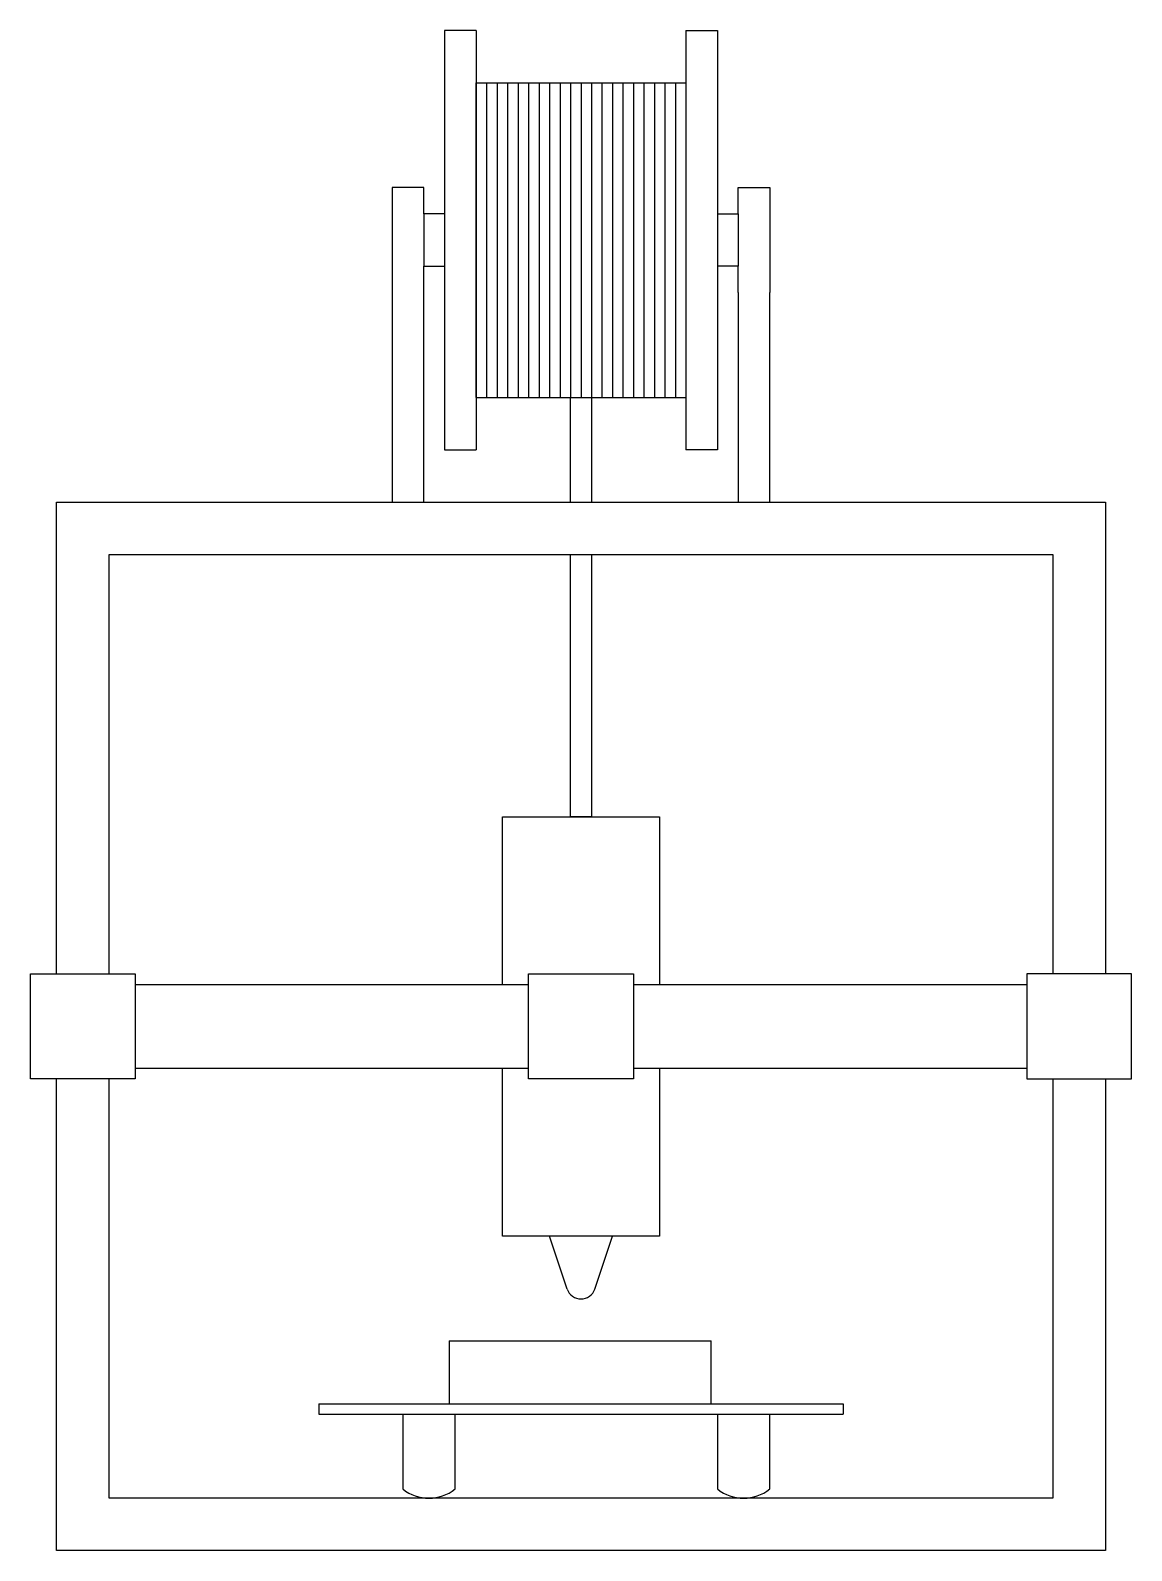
# Model space of a CAD drawing. Header units: millimetres. Extents: x 2208 to 8402, y 1291 to 9059.
# Drawn here: x 3899 to 4949, y 4382 to 5832 of the extents above; entities that cross this region are included whole.
import ezdxf

# ---------------------------------------------------------------- set-up
doc = ezdxf.new("R2010")
doc.units = ezdxf.units.MM
for name, color, linetype in [('BASE', 5, 'Continuous'), ('EXTRUDER', 3, 'Continuous'), ('FILAMENT DISC', 254, 'Continuous'), ('HOT PLATE', 130, 'Continuous'), ('NOZZLE', 255, 'Continuous'), ('PRINTER PARTY', 1, 'Continuous')]:
    doc.layers.add(name, color=color, linetype=linetype)
doc.layers.add('MOVING MOTOR', color=7, linetype='Continuous', true_color=0xfbe200)

msp = doc.modelspace()

# ---------------------------------------------------------------- linework, layer by layer
for p, q in [((4324.013, 5482.154), (4324.013, 5782.154)), ((4294.013, 5432.154), (4324.013, 5432.154)), ((4554.013, 5432.154), (4524.013, 5432.154))]:
    msp.add_line(p, q)
at = {"layer": 'BASE'}
for p, q in [((3924.013, 5382.154), (4924.013, 5382.154)), ((3924.013, 4932.154), (3924.013, 5382.154)), ((4924.013, 5382.154), (4924.013, 4932.154)), ((3974.013, 5332.154), (4874.013, 5332.154)), ((3974.013, 4932.154), (3974.013, 5332.154)), ((4874.013, 5332.154), (4874.013, 4932.154)), ((3924.013, 4382.154), (3924.013, 4832.154)), ((3974.013, 4432.154), (3974.013, 4832.154)), ((4874.013, 4832.154), (4874.013, 4432.154)), ((4924.013, 4832.154), (4924.013, 4382.154)), ((4874.013, 4432.154), (3974.013, 4432.154)), ((4924.013, 4382.154), (3924.013, 4382.154))]:
    msp.add_line(p, q, dxfattribs=at)
at = {"layer": 'EXTRUDER'}
for points in [[(4349.013, 4922.154), (4349.013, 5082.154), (4499.013, 5082.154), (4499.013, 4922.154)], [(4499.013, 4842.154), (4499.013, 4682.154), (4349.013, 4682.154), (4349.013, 4842.154)]]:
    msp.add_lwpolyline(points, dxfattribs=at)
at = {"layer": 'FILAMENT DISC'}
for p, q in [((4324.013, 5832.154), (4294.013, 5832.154)), ((4294.013, 5832.154), (4294.013, 5432.154)), ((4324.013, 5832.154), (4324.013, 5432.154)), ((4524.013, 5832.154), (4554.013, 5832.154)), ((4524.013, 5832.154), (4524.013, 5432.154)), ((4554.013, 5832.154), (4554.013, 5432.154)), ((4274.013, 5682.154), (4244.013, 5682.154)), ((4244.013, 5682.154), (4244.013, 5582.154)), ((4274.013, 5657.154), (4274.013, 5682.154)), ((4574.013, 5657.154), (4574.013, 5682.154)), ((4574.013, 5682.154), (4604.013, 5682.154)), ((4604.013, 5682.154), (4604.013, 5582.154)), ((4294.013, 5657.154), (4274.013, 5657.154)), ((4274.013, 5657.154), (4274.013, 5607.154)), ((4554.013, 5657.154), (4574.013, 5657.154)), ((4574.013, 5657.154), (4574.013, 5607.154)), ((4274.013, 5607.154), (4294.013, 5607.154)), ((4274.013, 5582.154), (4274.013, 5607.154)), ((4574.013, 5607.154), (4554.013, 5607.154)), ((4574.013, 5582.154), (4574.013, 5607.154)), ((4244.013, 5582.154), (4244.013, 5382.154)), ((4274.013, 5382.154), (4274.013, 5582.154)), ((4574.013, 5582.154), (4574.013, 5382.154)), ((4604.013, 5382.154), (4604.013, 5582.154)), ((4244.013, 5382.154), (4274.013, 5382.154)), ((4574.013, 5382.154), (4604.013, 5382.154))]:
    msp.add_line(p, q, dxfattribs=at)
at = {"layer": 'HOT PLATE'}
for p, q in [((4174.013, 4522.154), (4674.013, 4522.154)), ((4174.013, 4522.154), (4174.013, 4512.154)), ((4174.013, 4512.154), (4674.013, 4512.154)), ((4174.013, 4512.154), (4174.013, 4512.154)), ((4254.013, 4512.154), (4254.013, 4440.929)), ((4304.013, 4440.929), (4304.013, 4512.154)), ((4554.013, 4512.154), (4554.013, 4440.929)), ((4604.013, 4440.929), (4604.013, 4512.154)), ((4674.013, 4522.154), (4674.013, 4512.154))]:
    msp.add_line(p, q, dxfattribs=at)
for centre in [(4279.013, 4472.154), (4579.013, 4472.154)]:
    msp.add_arc(centre, 40, 231.317813, 308.682187, dxfattribs=at)
at = {"layer": 'MOVING MOTOR'}
for p, q in [((3999.013, 4922.154), (4374.013, 4922.154)), ((4474.013, 4922.154), (4849.013, 4922.154)), ((3999.013, 4842.154), (4374.013, 4842.154)), ((4474.013, 4842.154), (4849.013, 4842.154))]:
    msp.add_line(p, q, dxfattribs=at)
for points in [[(3899.013, 4932.154), (3999.013, 4932.154), (3999.013, 4832.154), (3899.013, 4832.154)], [(4374.013, 4932.154), (4474.013, 4932.154), (4474.013, 4832.154), (4374.013, 4832.154)], [(4949.013, 4932.154), (4849.013, 4932.154), (4849.013, 4832.154), (4949.013, 4832.154)]]:
    msp.add_lwpolyline(points, close=True, dxfattribs=at)
at = {"layer": 'NOZZLE'}
for p, q in [((4410.85, 4631.641), (4394.013, 4682.154)), ((4437.175, 4631.641), (4454.013, 4682.154))]:
    msp.add_line(p, q, dxfattribs=at)
msp.add_arc((4424.013, 4636.028), 13.874, 198.434949, 341.565051, dxfattribs=at)
at = {"layer": 'PRINTER PARTY'}
for p, q in [((4324.013, 5782.154), (4524.013, 5782.154)), ((4334.013, 5782.154), (4334.013, 5482.154)), ((4344.013, 5782.154), (4344.013, 5482.154)), ((4354.013, 5782.154), (4354.013, 5482.154)), ((4354.013, 5782.154), (4354.013, 5482.154)), ((4354.013, 5782.154), (4354.013, 5482.154)), ((4364.013, 5782.154), (4364.013, 5482.154)), ((4374.013, 5782.154), (4374.013, 5482.154)), ((4384.013, 5782.154), (4384.013, 5482.154)), ((4394.013, 5782.154), (4394.013, 5482.154)), ((4404.013, 5782.154), (4404.013, 5482.154)), ((4414.013, 5782.154), (4414.013, 5482.154)), ((4424.013, 5782.154), (4424.013, 5482.154)), ((4424.013, 5782.154), (4424.013, 5482.154)), ((4434.013, 5782.154), (4434.013, 5482.154)), ((4434.013, 5782.154), (4434.013, 5482.154)), ((4434.013, 5782.154), (4434.013, 5482.154)), ((4434.013, 5782.154), (4434.013, 5482.154)), ((4444.013, 5782.154), (4444.013, 5482.154)), ((4454.013, 5782.154), (4454.013, 5482.154)), ((4464.013, 5782.154), (4464.013, 5482.154)), ((4474.013, 5782.154), (4474.013, 5482.154)), ((4484.013, 5782.154), (4484.013, 5482.154)), ((4494.013, 5782.154), (4494.013, 5482.154)), ((4504.013, 5782.154), (4504.013, 5482.154)), ((4514.013, 5782.154), (4514.013, 5482.154)), ((4324.013, 5482.154), (4524.013, 5482.154)), ((4414.013, 5482.154), (4434.013, 5482.154)), ((4414.013, 5382.154), (4414.013, 5482.154)), ((4434.013, 5482.154), (4434.013, 5382.154)), ((4414.013, 5082.154), (4414.013, 5332.154)), ((4434.013, 5332.154), (4434.013, 5082.154)), ((4434.013, 5082.154), (4414.013, 5082.154)), ((4298.162, 4582.154), (4548.162, 4582.154)), ((4298.162, 4582.154), (4298.162, 4522.154)), ((4548.162, 4522.154), (4548.162, 4582.154)), ((4298.162, 4522.154), (4548.162, 4522.154))]:
    msp.add_line(p, q, dxfattribs=at)

doc.saveas('drawing.dxf')
